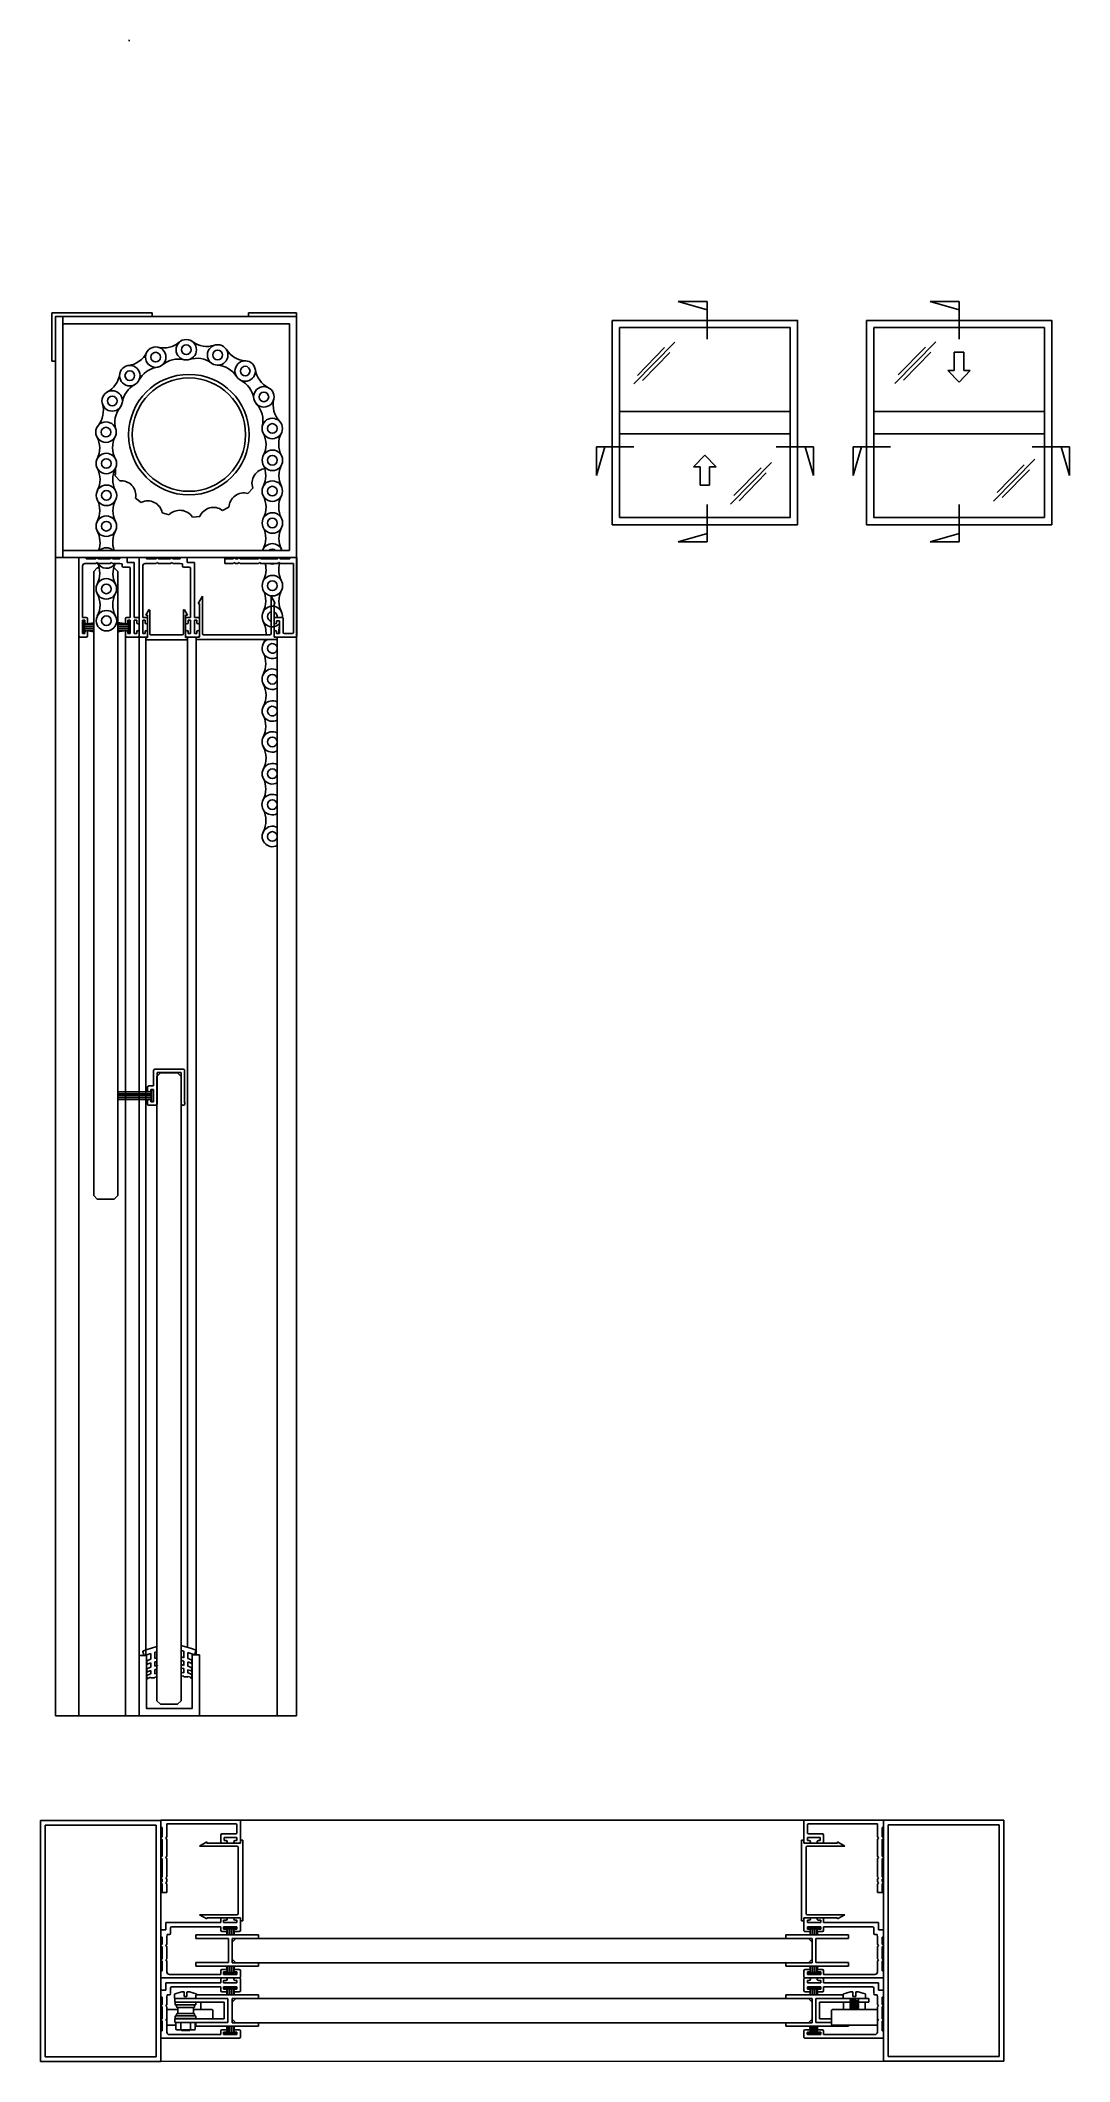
# Model space of a CAD drawing. Header units: millimetres. Extents: x -107 to 320, y -357 to 481.
import ezdxf

# ---------------------------------------------------------------- set-up
doc = ezdxf.new("R2010")
doc.units = ezdxf.units.MM
for name, color, linetype in [('chain', 10, 'Continuous'), ('cog', 50, 'Continuous'), ('glass', 170, 'Continuous'), ('guides', 94, 'Continuous'), ('layout', 18, 'Continuous'), ('seals', 111, 'Continuous')]:
    doc.layers.add(name, color=color, linetype=linetype)

msp = doc.modelspace()

# ---------------------------------------------------------------- linework, layer by layer
for p, q in [((-97.72, 366.98), (-97.72, 363.98)), ((-0.72, 368.48), (-20.72, 368.48)), ((-20.72, 368.48), (-20.72, 366.98)), ((-0.72, 366.98), (-0.72, 368.48)), ((-97.72, 269.98), (-97.72, 266.98)), ((-40.35, 269.98), (-3.72, 269.98)), ((-100.72, 266.98), (-100.72, -213.32)), ((-6.82, 266.98), (-0.72, 266.98)), ((-0.72, -213.32), (-0.72, 266.98)), ((-66.06, -188.32), (-63.06, -188.32)), ((-44.06, -188.03), (-41.06, -188.03)), ((-100.72, -213.32), (-0.72, -213.32))]:
    msp.add_line(p, q)
at = {"color": 7}
for p, q in [((-107.02, -356.78), (-107.02, -256.78)), ((-107.02, -256.78), (-57.02, -256.78)), ((-105.02, -258.78), (-59.02, -258.78)), ((-105.02, -354.78), (-105.02, -258.78)), ((-59.02, -258.78), (-59.02, -354.78)), ((-57.02, -256.78), (-57.02, -356.78)), ((-24.52, -256.63), (222.76, -256.63)), ((242.69, -256.63), (292.69, -256.63)), ((242.69, -356.63), (242.69, -256.77)), ((244.69, -354.63), (244.69, -258.63)), ((244.69, -258.63), (290.69, -258.63)), ((290.69, -258.63), (290.69, -354.63)), ((292.69, -256.63), (292.69, -356.63)), ((-58.97, -335.19), (-58.97, -335.19)), ((-51.28, -330.67), (-29.28, -330.66)), ((-51.28, -332.17), (-51.28, -330.67)), ((-30.78, -332.17), (-51.18, -332.17)), ((-51.06, -332.17), (-50.96, -332.17)), ((-30.78, -339.07), (-30.78, -332.17)), ((-29.28, -330.66), (-29.28, -340.57)), ((214.67, -340.56), (214.67, -330.65)), ((214.67, -330.65), (226.37, -330.65)), ((216.2, -339.07), (216.2, -332.17)), ((216.2, -332.17), (228.89, -332.17)), ((236.7, -330.67), (232.37, -330.67)), ((232.39, -332.17), (236.7, -332.17)), ((236.7, -332.17), (236.7, -330.67)), ((-51.28, -340.57), (-51.28, -339.07)), ((-51.28, -339.07), (-30.78, -339.07)), ((-29.28, -340.57), (-51.28, -340.57)), ((-27.53, -340.56), (-27.53, -340.56)), ((-27.53, -340.56), (-27.53, -340.56)), ((-27.53, -340.56), (-27.53, -340.56)), ((221.19, -340.56), (214.67, -340.56)), ((221.19, -339.07), (216.2, -339.07)), ((-57.02, -356.78), (-107.02, -356.78)), ((-59.02, -354.78), (-105.02, -354.78)), ((-57.02, -356.78), (242.69, -356.63)), ((292.69, -356.63), (242.69, -356.63)), ((290.69, -354.63), (244.69, -354.63))]:
    msp.add_line(p, q, dxfattribs=at)
for points in [[(-100.72, 366.98), (-60.72, 366.98), (-60.72, 368.48), (-102.22, 368.48), (-102.22, 348.48), (-100.72, 348.48)], [(-97.72, 366.98), (-100.72, 366.98), (-100.72, 266.98), (-97.72, 266.98), (-97.72, 363.98)], [(-97.72, 366.98), (-0.72, 366.98), (-0.72, 266.98)], [(-97.72, 363.98), (-3.72, 363.98), (-3.72, 269.98)], [(-40.35, 269.98), (-97.72, 269.98)], [(-6.82, 266.98), (-97.72, 266.98)], [(-41.06, -188.03), (-41.06, -213.32), (-66.06, -213.32), (-66.06, -188.32)], [(-44.06, -188.03), (-44.06, -210.32), (-63.06, -210.32), (-63.06, -188.32)]]:
    msp.add_lwpolyline(points)
msp.add_lwpolyline([(-97.72, 366.98), (-97.72, 366.98), (-97.72, 363.98), (-97.72, 363.98)], close=True)
for radius in [25, 23.5]:
    msp.add_circle((-45.41, 317.98), radius)
at = {"layer": 'chain', "color": 1}
for p, q in [((-50.56, -333.29), (-50.31, -333.29)), ((-43.06, -333.29), (-43.31, -333.29)), ((-42.56, -333.19), (-42.56, -332.27)), ((-43.06, -337.85), (-43.31, -337.85)), ((-42.56, -338.87), (-42.56, -337.95))]:
    msp.add_line(p, q, dxfattribs=at)
at = {"layer": 'chain', "color": 220}
for p, q in [((-42.53, -330.67), (-29.28, -330.66)), ((-29.28, -330.66), (-29.28, -340.57)), ((-29.28, -340.57), (-42.5, -340.57))]:
    msp.add_line(p, q, dxfattribs=at)
at = {"layer": 'chain'}
for centre, radius in [((-59.18, 350.12), 4.25), ((-59.18, 350.12), 2), ((-46.52, 353.19), 4.25), ((-46.52, 353.19), 2), ((-33.48, 351.03), 4.25), ((-33.48, 351.03), 2), ((-69.94, 342.45), 4.25), ((-69.94, 342.45), 2), ((-22.06, 344.34), 4.25), ((-22.06, 344.34), 2), ((-77.23, 331.96), 4.25), ((-14.32, 333.64), 4.25), ((-14.32, 333.64), 2), ((-77.23, 331.96), 2), ((-79.82, 319.01), 4.25), ((-79.82, 319.01), 2), ((-10.83, 320.54), 4.25), ((-10.83, 320.54), 2), ((-79.69, 306.01), 4.25), ((-10.78, 307.33), 4.25), ((-79.69, 306.01), 2), ((-10.78, 307.33), 2), ((-79.63, 292.8), 4.25), ((-79.63, 292.8), 2), ((-10.83, 294.54), 4.25), ((-10.83, 294.54), 2), ((-10.78, 281.33), 4.25), ((-79.69, 280.01), 4.25), ((-79.69, 280.01), 2), ((-10.78, 281.33), 2), ((-79.69, 254.01), 4.25), ((-79.69, 254.01), 2), ((-10.78, 255.33), 4.25), ((-10.78, 255.33), 2), ((-79.63, 240.8), 4.25), ((-79.63, 240.8), 2), ((-10.83, 216.54), 2), ((-10.83, 190.54), 2), ((-10.78, 177.33), 2), ((-10.85, 164.54), 2), ((-10.79, 151.33), 2)]:
    msp.add_circle(centre, radius, dxfattribs=at)
at = {"layer": 'chain', "color": 1}
for centre, radius, start, end in [((-55.84, 363.97), 10, 256.41141, 310.84992), ((-21.39, 358.57), 10, 211.96288, 267.30948), ((-49.86, 339.34), 10, 76.41141, 130.84992), ((-34.15, 336.79), 10, 31.96288, 87.30948), ((-84.04, 344.48), 10, 298.55187, 351.81177), ((-63.13, 329.93), 10, 118.55187, 171.81177), ((-24.69, 323.86), 10, 346.50564, 43.2932), ((-0.46, 330.31), 10, 166.50564, 223.2932), ((-92.44, 312.38), 10, 333.43825, 27.71328), ((-67.08, 312.63), 10, 153.43825, 207.71328), ((-23.54, 300.99), 10, 333.07967, 26.41337), ((1.93, 300.88), 10, 153.07967, 206.41337), ((-23.54, 274.99), 10, 333.07967, 26.41337), ((1.93, 274.88), 10, 153.07967, 206.41337), ((-23.54, 248.99), 10, 333.07967, 26.41337), ((1.93, 248.88), 10, 153.07967, 206.41337), ((-23.54, 222.99), 10, 333.07967, 26.41337), ((-23.54, 196.99), 10, 333.07967, 26.41337), ((-23.54, 170.99), 10, 333.07967, 26.41337), ((-50.96, -332.27), 0.1, 90, 180), ((-42.66, -332.27), 0.1, 0, 90), ((-42.66, -333.19), 0.1, 270, 0), ((-50.31, -337.6), 0.25, 180, 270), ((-42.66, -337.95), 0.1, 0, 90), ((-42.66, -338.87), 0.1, 270, 0)]:
    msp.add_arc(centre, radius, start, end, dxfattribs=at)
at = {"layer": 'chain'}
for centre, radius, start, end in [((-37.93, 364.56), 10, 232.96985, 288.19459), ((-71.89, 356.56), 10, 277.891, 333.11574), ((-57.23, 336), 10, 97.891, 153.11574), ((-42.07, 339.65), 10, 52.96985, 108.19459), ((-7.96, 346.39), 10, 188.2792, 243.50393), ((-28.42, 331.58), 10, 8.2792, 63.50393), ((-90.91, 327.96), 10, 321.07654, 16.30127), ((-66.14, 323.01), 10, 141.07654, 196.30127), ((-23.43, 313.88), 10, 332.63309, 27.85782), ((1.82, 313.99), 10, 152.63309, 207.85782), ((-92.29, 299.35), 10, 332.63309, 27.85782), ((-67.04, 299.46), 10, 152.63309, 207.85782), ((-92.4, 286.46), 10, 333.07967, 26.41337), ((-66.93, 286.35), 10, 153.07967, 206.41337), ((-23.43, 287.88), 10, 332.63309, 27.85782), ((1.82, 287.99), 10, 152.63309, 207.85782), ((-92.29, 273.35), 10, 340.31675, 27.85782), ((-67.04, 273.46), 10, 152.63309, 200.34295), ((-79.63, 266.8), 4.25, 48.48532, 131.51468), ((-10.83, 268.54), 4.25, 19.81818, 160.18182), ((-10.83, 268.54), 2, 46.09185, 133.90815), ((-79.63, 266.8), 4.25, 177.54105, 182.21425), ((-92.4, 260.46), 10, 333.07967, 26.41337), ((-79.63, 266.8), 4.25, 206.41337, 326.83606), ((-79.63, 266.8), 2, 2.53376, 5.23093), ((-66.93, 260.35), 10, 155.62671, 206.41337), ((-23.43, 261.88), 10, 27.3418, 27.85782), ((-23.43, 261.88), 10, 332.63309, 15.06788), ((-10.83, 268.54), 4.25, 252.76184, 287.23816), ((1.82, 261.99), 10, 164.23205, 207.85782), ((1.82, 261.99), 10, 152.63309, 153.31119), ((-92.29, 247.35), 10, 332.63309, 27.85782), ((-67.04, 247.46), 10, 152.63309, 207.85782), ((-10.83, 242.54), 4.25, 354.32635, 315.04242), ((-10.83, 242.54), 2, 104.53687, 255.46313), ((-10.83, 242.54), 2, 349.38841, 68.03766), ((-23.43, 235.88), 10, 354.69803, 27.85782), ((-10.83, 242.54), 2, 291.96234, 292.25404), ((1.82, 235.99), 10, 164.7468, 183.15614), ((-10.78, 229.33), 4.25, 121.42845, 297.1809), ((-23.43, 235.88), 10, 332.63309, 342.99801), ((-10.78, 229.33), 2, 13.90324, 346.09676), ((-10.83, 216.54), 4.25, 61.95816, 298.04184), ((-23.43, 209.88), 10, 332.63309, 27.85782), ((-10.78, 203.33), 4.25, 62.8191, 297.1809), ((-10.78, 203.33), 2, 13.90324, 346.09676), ((-10.83, 190.54), 4.25, 61.95816, 298.04184), ((-23.43, 183.88), 10, 332.63309, 27.85782), ((-10.78, 177.33), 4.25, 62.8191, 297.1809), ((-10.85, 164.54), 4.25, 61.79003, 298.20997), ((-23.44, 157.88), 10, 332.63309, 27.85782), ((-10.79, 151.33), 4.25, 62.6523, 297.3477)]:
    msp.add_arc(centre, radius, start, end, dxfattribs=at)
at = {"layer": 'cog', "color": 56}
for p, q in [((-74.14, 298.79), (-76.11, 301.02)), ((-20.99, 293.56), (-18.92, 295.75)), ((-65.17, 289.9), (-67.55, 291.69)), ((-53.65, 284.74), (-56.54, 285.58)), ((-31.52, 286.58), (-28.8, 287.84)), ((-40.9, 283.99), (-43.93, 283.76))]:
    msp.add_line(p, q, dxfattribs=at)
at = {"layer": 'cog', "color": 92}
for p, q in [((-54.12, -335.17), (-50.06, -335.17)), ((-40.52, -332.17), (-49.52, -332.17)), ((-40.52, -335.17), (-43.56, -335.17)), ((-40.52, -335.17), (-40.52, -332.17)), ((-40.52, -335.17), (-35.92, -335.17)), ((226.19, -335.17), (221.59, -335.17)), ((226.19, -332.17), (226.19, -335.17)), ((226.19, -335.17), (235.19, -335.17)), ((235.19, -332.17), (232.39, -332.17)), ((235.19, -335.17), (235.19, -332.17)), ((235.19, -335.17), (239.79, -335.17)), ((240.19, -341.27), (240.19, -335.17)), ((-54.52, -341.27), (-54.52, -335.57)), ((-54.12, -341.67), (-50.81, -341.67)), ((-42.81, -341.67), (-42.5, -341.67)), ((-35.52, -339.07), (-35.52, -335.57)), ((221.19, -341.27), (221.19, -335.57)), ((221.59, -341.67), (239.79, -341.67))]:
    msp.add_line(p, q, dxfattribs=at)
at = {"layer": 'cog', "color": 18}
for p, q in [((-51.42, -329.08), (-51.42, -330.27)), ((-48.52, -330.67), (-45.12, -330.67)), ((-47.41, -329.84), (-47.41, -327.79)), ((-47.41, -329.84), (-46.21, -329.84)), ((-46.21, -327.79), (-46.21, -329.84)), ((-42.17, -329.09), (-42.17, -329.16)), ((-50.81, -340.82), (-50.81, -343.32)), ((-49.06, -340.57), (-50.56, -340.57)), ((-50.56, -343.57), (-45.06, -343.57)), ((-50.56, -343.57), (-49.06, -343.57)), ((-48.81, -343.32), (-48.81, -340.82)), ((-46.81, -343.57), (-48.56, -343.57)), ((-48.56, -343.57), (-48.56, -343.57)), ((-48.56, -343.57), (-48.56, -343.89)), ((-45.06, -340.57), (-46.81, -340.57)), ((-44.81, -343.57), (-45.06, -343.57)), ((-45.06, -343.89), (-45.06, -343.57)), ((-44.81, -343.32), (-44.81, -340.82)), ((-43.06, -343.57), (-44.81, -343.57)), ((-42.81, -340.57), (-42.81, -340.57)), ((-42.81, -342.07), (-42.81, -340.82)), ((-42.81, -343.32), (-42.81, -342.07)), ((-48.56, -343.89), (-45.06, -343.89))]:
    msp.add_line(p, q, dxfattribs=at)
at = {"layer": 'cog', "color": 1}
for p, q in [((-51.06, -332.27), (-51.06, -333.19)), ((-50.96, -333.29), (-50.56, -333.29)), ((-50.56, -333.54), (-50.56, -334.04)), ((-50.31, -333.29), (-43.31, -333.29)), ((-50.31, -334.29), (-50.06, -334.29)), ((-50.06, -336.85), (-50.06, -334.29)), ((-50.06, -334.29), (-43.56, -334.29)), ((-42.66, -332.17), (-49.46, -332.17)), ((-43.31, -334.29), (-43.56, -334.29)), ((-43.56, -336.85), (-43.56, -334.29)), ((-42.66, -333.29), (-43.06, -333.29)), ((-43.06, -333.54), (-43.06, -334.04)), ((-51.06, -338.87), (-51.06, -337.95)), ((-50.96, -337.85), (-43.31, -337.85)), ((-50.96, -337.85), (-50.56, -337.85)), ((-50.96, -338.97), (-42.66, -338.97)), ((-50.56, -337.6), (-50.56, -337.1)), ((-50.31, -336.85), (-50.06, -336.85)), ((-50.06, -336.85), (-43.56, -336.85)), ((-43.31, -336.85), (-43.56, -336.85)), ((-43.06, -337.6), (-43.06, -337.1)), ((-42.66, -337.85), (-43.06, -337.85))]:
    msp.add_line(p, q, dxfattribs=at)
at = {"layer": 'cog', "color": 77}
for p, q in [((226.07, -329.08), (226.07, -330.27)), ((226.47, -330.67), (228.96, -330.67)), ((228.76, -331.15), (228.96, -331.03)), ((228.76, -331.15), (228.96, -331.25)), ((228.76, -331.63), (228.96, -331.51)), ((228.76, -331.63), (228.96, -331.73)), ((228.76, -332.11), (228.96, -331.99)), ((228.76, -332.11), (228.96, -332.21)), ((228.76, -332.59), (228.96, -332.47)), ((228.76, -332.59), (228.96, -332.69)), ((228.76, -333.07), (228.96, -332.95)), ((228.76, -333.07), (228.96, -333.17)), ((228.76, -333.55), (228.96, -333.43)), ((228.76, -333.55), (228.96, -333.65)), ((228.76, -334.03), (228.96, -333.91)), ((228.76, -334.03), (228.96, -334.13)), ((228.76, -334.51), (228.96, -334.39)), ((228.76, -334.51), (228.96, -334.61)), ((228.96, -331.03), (228.96, -330.67)), ((228.96, -330.67), (232.37, -330.67)), ((228.96, -331.03), (232.36, -331.49)), ((228.96, -331.25), (232.36, -331.71)), ((228.96, -331.51), (228.96, -331.25)), ((228.96, -331.51), (232.36, -331.97)), ((228.96, -331.73), (232.36, -332.19)), ((228.96, -331.99), (228.96, -331.73)), ((228.96, -331.99), (230.29, -332.17)), ((228.96, -332.21), (232.36, -332.67)), ((228.96, -332.47), (228.96, -332.21)), ((228.96, -332.47), (232.36, -332.93)), ((228.96, -332.69), (232.36, -333.15)), ((228.96, -332.95), (228.96, -332.69)), ((228.96, -332.95), (232.36, -333.41)), ((228.96, -333.17), (232.36, -333.63)), ((228.96, -333.43), (228.96, -333.17)), ((228.96, -333.43), (232.36, -333.89)), ((228.96, -333.65), (232.36, -334.11)), ((228.96, -333.91), (228.96, -333.65)), ((228.96, -333.91), (232.36, -334.37)), ((228.96, -334.13), (232.36, -334.59)), ((228.96, -334.39), (228.96, -334.13)), ((228.96, -334.39), (232.36, -334.85)), ((228.96, -334.61), (232.36, -335.07)), ((228.96, -334.61), (228.96, -335.01)), ((228.96, -335.01), (232.36, -335.07)), ((230.07, -329.84), (230.07, -327.79)), ((230.07, -329.84), (231.27, -329.84)), ((230.29, -332.17), (232.36, -332.45)), ((231.27, -327.79), (231.27, -329.84)), ((231.27, -327.79), (231.27, -327.79)), ((232.36, -331.49), (232.37, -330.67)), ((232.36, -331.49), (232.57, -331.61)), ((232.36, -331.71), (232.57, -331.61)), ((232.36, -331.97), (232.36, -331.71)), ((232.36, -331.97), (232.57, -332.09)), ((232.36, -332.19), (232.57, -332.09)), ((232.36, -332.45), (232.36, -332.19)), ((232.36, -332.45), (232.57, -332.57)), ((232.36, -332.67), (232.57, -332.57)), ((232.36, -332.93), (232.36, -332.67)), ((232.36, -332.93), (232.57, -333.05)), ((232.36, -333.15), (232.57, -333.05)), ((232.36, -333.41), (232.36, -333.15)), ((232.36, -333.41), (232.57, -333.53)), ((232.36, -333.63), (232.57, -333.53)), ((232.36, -333.89), (232.36, -333.63)), ((232.36, -333.89), (232.57, -334.01)), ((232.36, -334.11), (232.57, -334.01)), ((232.36, -334.37), (232.36, -334.11)), ((232.36, -334.37), (232.57, -334.49)), ((232.36, -334.59), (232.57, -334.49)), ((232.36, -334.85), (232.36, -334.59)), ((232.36, -334.85), (232.57, -334.97)), ((232.36, -335.07), (232.57, -334.97)), ((234.88, -330.67), (234.96, -330.67)), ((235.32, -330.27), (235.32, -329.09))]:
    msp.add_line(p, q, dxfattribs=at)
at = {"layer": 'cog', "color": 200}
msp.add_line((-35.52, -340.57), (-35.52, -340.57), dxfattribs=at)
at = {"layer": 'cog', "color": 56}
for centre, radius, start, end in [((-81.86, 302.86), 6.04, 342.17297, 11.0048), ((-13.09, 297.76), 6.16, 94.87537, 199.09832), ((-73.49, 292.79), 6.04, 349.49301, 95.69878), ((-22.67, 287.66), 6.13, 73.77578, 178.34981), ((-62.5, 284.44), 6.08, 10.82538, 116.35418), ((-49.19, 280.31), 6.29, 33.15942, 135.20031), ((-35.21, 281.62), 6.18, 53.41051, 157.09834)]:
    msp.add_arc(centre, radius, start, end, dxfattribs=at)
at = {"layer": 'cog', "color": 200}
for centre, radius, start, end in [((-54.12, -335.57), 0.4, 90, 180.03313), ((230.68, -338.26), 10.64, 133.22113, 133.31798)]:
    msp.add_arc(centre, radius, start, end, dxfattribs=at)
at = {"layer": 'cog', "color": 18}
for centre, radius, start, end in [((-51.02, -329.08), 0.4, 114.30386, 180), ((-51.02, -330.27), 0.4, 180, 269.97481), ((-46.8, -338.41), 10.64, 93.28642, 114.30386), ((-46.8, -338.41), 10.64, 65.55843, 86.8107), ((-42.57, -330.27), 0.4, 275.5242, 278.84593), ((-42.57, -329.09), 0.4, 0, 65.55843), ((-50.56, -340.82), 0.25, 90, 180), ((-50.56, -343.32), 0.25, 180, 270), ((-49.06, -340.82), 0.25, 0, 90), ((-49.06, -343.32), 0.25, 270, 0), ((-48.56, -340.82), 0.25, 90, 180), ((-48.56, -343.32), 0.25, 180, 270), ((-45.06, -340.82), 0.25, 0, 90), ((-45.06, -343.32), 0.25, 270, 0), ((-44.56, -340.82), 0.25, 90, 180), ((-44.56, -343.32), 0.25, 180, 270), ((-43.06, -340.82), 0.25, 0, 90), ((-43.06, -343.32), 0.25, 270, 0)]:
    msp.add_arc(centre, radius, start, end, dxfattribs=at)
at = {"layer": 'cog', "color": 1}
for centre, radius, start, end in [((-50.96, -333.19), 0.1, 180, 270), ((-50.31, -333.54), 0.25, 90, 180), ((-50.31, -334.04), 0.25, 180, 270), ((-43.31, -333.54), 0.25, 0, 90), ((-43.31, -334.04), 0.25, 270, 0), ((-50.96, -337.95), 0.1, 90, 180), ((-50.96, -338.87), 0.1, 180, 270), ((-50.31, -337.1), 0.25, 90, 180), ((-43.31, -337.1), 0.25, 0, 90), ((-43.31, -337.6), 0.25, 270, 0)]:
    msp.add_arc(centre, radius, start, end, dxfattribs=at)
at = {"layer": 'cog', "color": 92}
for centre, start, end in [((-35.92, -335.57), 0, 90), ((221.59, -335.57), 90, 180.03313), ((239.79, -335.57), 0, 90), ((-54.12, -341.27), 180.03313, 270), ((221.59, -341.27), 180.03313, 270), ((239.79, -341.27), 270, 0)]:
    msp.add_arc(centre, 0.4, start, end, dxfattribs=at)
at = {"layer": 'cog', "color": 77}
for centre, radius, start, end in [((226.47, -329.08), 0.4, 114.30386, 180), ((226.47, -330.27), 0.4, 180, 269.97481), ((230.68, -338.41), 10.64, 93.28642, 114.30386), ((230.68, -338.41), 10.64, 65.55843, 86.8107), ((234.92, -330.27), 0.4, 275.5242, 0), ((234.92, -329.09), 0.4, 0, 65.55843)]:
    msp.add_arc(centre, radius, start, end, dxfattribs=at)
at = {"layer": 'glass', "color": 160}
for p, q in [((-83.41, 262.78), (-84.91, 261.28)), ((-84.91, 261.28), (-84.91, 33.95)), ((-83.41, 262.78), (-82.67, 262.78)), ((-76.63, 262.78), (-76.41, 262.78)), ((-74.91, 261.28), (-76.41, 262.78)), ((-74.91, 261.28), (-74.91, 33.95)), ((-58.67, 51.79), (-58.68, -175.54)), ((-57.18, 53.29), (-58.67, 51.79)), ((-57.18, 53.29), (-50.17, 53.29)), ((-48.67, 51.79), (-50.17, 53.29)), ((-48.67, 51.79), (-48.68, -175.54)), ((-84.91, 33.95), (-84.91, 2.38)), ((-74.91, 2.38), (-74.91, 33.95)), ((-83.41, 0.88), (-84.91, 2.38)), ((-83.41, 0.88), (-76.41, 0.88)), ((-76.41, 0.88), (-74.91, 2.38)), ((-58.68, -175.54), (-58.68, -207.11)), ((-48.68, -207.11), (-48.68, -175.54)), ((-57.18, -208.61), (-58.68, -207.11)), ((-57.18, -208.61), (-50.18, -208.61)), ((-50.18, -208.61), (-48.68, -207.11))]:
    msp.add_line(p, q, dxfattribs=at)
at = {"layer": 'glass', "color": 220}
for p, q in [((-16.5, -304.27), (-42.5, -304.27)), ((-42.5, -304.27), (-42.5, -305.77)), ((-42.5, -305.77), (-29, -305.77)), ((-29, -305.77), (-29, -315.67)), ((-27.5, -305.77), (-16.5, -305.77)), ((-27.5, -315.77), (-27.49, -305.77)), ((-16.5, -305.77), (-16.5, -304.27)), ((202.17, -305.76), (202.17, -304.26)), ((202.17, -304.26), (225.43, -304.26)), ((202.17, -305.76), (213.16, -305.76)), ((213.17, -315.77), (213.16, -305.76)), ((214.67, -315.67), (214.67, -305.76)), ((214.67, -305.76), (228.17, -305.76)), ((225.43, -304.26), (228.17, -304.26)), ((228.17, -304.26), (228.17, -305.76)), ((-42.5, -317.17), (-42.5, -315.67)), ((-42.5, -315.67), (-29, -315.67)), ((-16.5, -317.17), (-42.5, -317.17)), ((-27.5, -315.77), (-16.5, -315.77)), ((-16.5, -315.77), (-16.5, -317.17)), ((202.17, -315.77), (202.17, -317.17)), ((202.17, -315.77), (213.17, -315.77)), ((202.17, -317.17), (228.17, -317.17)), ((214.67, -315.67), (228.17, -315.67)), ((228.17, -315.67), (228.17, -317.17)), ((-16.5, -329.16), (-42.5, -329.16)), ((-42.5, -329.16), (-42.5, -330.66)), ((-27.5, -330.66), (-16.5, -330.66)), ((-27.5, -340.67), (-27.49, -330.66)), ((-16.5, -330.66), (-16.5, -329.16)), ((202.17, -330.65), (202.17, -329.15)), ((202.17, -329.15), (225.43, -329.15)), ((213.17, -330.65), (202.17, -330.65)), ((213.17, -340.66), (213.16, -330.66)), ((226.36, -330.65), (214.67, -330.65)), ((214.67, -340.56), (214.67, -330.65)), ((225.43, -329.15), (226.07, -329.15)), ((-42.5, -342.07), (-42.5, -340.57)), ((-16.5, -342.07), (-42.5, -342.07)), ((-27.5, -340.67), (-16.5, -340.67)), ((-16.5, -340.67), (-16.5, -342.07)), ((213.17, -340.66), (202.17, -340.66)), ((202.17, -340.66), (202.17, -342.06)), ((202.17, -342.06), (228.17, -342.06)), ((221.19, -340.56), (214.67, -340.56)), ((228.17, -342.06), (228.17, -341.67))]:
    msp.add_line(p, q, dxfattribs=at)
at = {"layer": 'glass', "color": 5}
for p, q in [((-25.97, -305.77), (-27.49, -307.27)), ((-27.49, -307.27), (-27.49, -314.27)), ((-25.97, -305.77), (211.65, -305.77)), ((211.65, -305.77), (213.17, -307.27)), ((213.17, -314.27), (213.17, -307.27)), ((-27.49, -314.27), (-25.97, -315.77)), ((211.65, -315.77), (-25.97, -315.77)), ((211.65, -315.77), (213.17, -314.27)), ((-25.97, -330.66), (-27.5, -332.16)), ((-27.5, -332.16), (-27.5, -339.16)), ((-25.97, -330.66), (211.65, -330.66)), ((211.65, -330.66), (213.16, -332.16)), ((213.16, -339.16), (213.16, -332.16)), ((-27.5, -339.16), (-25.97, -340.66)), ((211.65, -340.66), (-25.97, -340.66)), ((211.65, -340.66), (213.16, -339.16))]:
    msp.add_line(p, q, dxfattribs=at)
at = {"layer": 'glass', "color": 40}
for p, q in [((-44.29, -340.57), (-30.79, -340.57)), ((228.17, -340.42), (228.17, -340.41))]:
    msp.add_line(p, q, dxfattribs=at)
at = {"layer": 'guides', "color": 94}
for p, q in [((-91.03, 234.49), (-91.03, 266.99)), ((-91.03, 266.99), (-88.03, 266.99)), ((-89.53, 263.49), (-89.53, 242.18)), ((-88.03, 264.49), (-88.53, 264.49)), ((-88.03, 266.99), (-88.03, 266.49)), ((-88.03, 266.49), (-84.03, 266.49)), ((-88.03, 264.49), (-84.03, 264.49)), ((-84.03, 266.49), (-83.53, 266.98)), ((-84.03, 264.49), (-83.53, 264.97)), ((-83.53, 266.98), (-83.05, 266.48)), ((-83.53, 264.97), (-83.05, 264.48)), ((-83.05, 266.48), (-78.05, 266.48)), ((-83.05, 264.48), (-78.05, 264.48)), ((-78.05, 266.48), (-77.55, 266.97)), ((-78.05, 264.48), (-77.54, 264.96)), ((-77.55, 266.97), (-77.06, 266.47)), ((-77.54, 264.96), (-77.06, 264.47)), ((-77.06, 266.47), (-74.06, 266.47)), ((-77.06, 264.47), (-74.06, 264.47)), ((-74.06, 266.47), (-74.06, 266.97)), ((-74.06, 266.97), (-71.06, 266.97)), ((-73.06, 264.44), (-74.06, 264.47)), ((-73.06, 263.47), (-73.06, 264.44)), ((-71.06, 262.97), (-72.56, 262.97)), ((-71.06, 266.97), (-71.06, 264.97)), ((-71.06, 264.97), (-68.06, 264.97)), ((-70.26, 262.97), (-71.06, 262.97)), ((-69.76, 262.47), (-69.76, 243.97)), ((-68.06, 264.97), (-68.06, 243.97)), ((-66.06, 234.49), (-66.06, 266.99)), ((-66.06, 266.99), (-63.06, 266.99)), ((-64.56, 263.49), (-64.56, 242.18)), ((-63.06, 264.49), (-63.56, 264.49)), ((-63.06, 266.99), (-63.06, 266.49)), ((-63.06, 266.49), (-59.06, 266.49)), ((-63.06, 264.49), (-59.06, 264.49)), ((-59.06, 266.49), (-58.56, 266.98)), ((-59.06, 264.49), (-58.55, 264.97)), ((-58.56, 266.98), (-58.08, 266.48)), ((-58.55, 264.97), (-58.08, 264.48)), ((-58.08, 266.48), (-53.08, 266.48)), ((-58.08, 264.48), (-53.08, 264.48)), ((-53.08, 266.48), (-52.58, 266.97)), ((-53.08, 264.48), (-52.57, 264.96)), ((-52.58, 266.97), (-52.09, 266.47)), ((-52.57, 264.96), (-52.09, 264.47)), ((-52.09, 266.47), (-49.09, 266.47)), ((-52.09, 264.47), (-49.09, 264.47)), ((-49.09, 266.47), (-49.09, 266.97)), ((-49.09, 266.97), (-46.09, 266.97)), ((-48.09, 264.44), (-49.09, 264.47)), ((-48.09, 263.47), (-48.09, 264.44)), ((-46.09, 262.97), (-47.59, 262.97)), ((-46.09, 266.97), (-46.09, 264.97)), ((-46.09, 264.97), (-43.09, 264.97)), ((-45.29, 262.97), (-46.09, 262.97)), ((-44.79, 262.47), (-44.79, 243.97)), ((-43.09, 264.97), (-43.09, 243.97)), ((-30.05, 266.5), (-30.58, 266.98)), ((-30.58, 266.98), (-30.58, 264.48)), ((-30.58, 264.48), (-27.08, 264.48)), ((-27.05, 266.5), (-30.05, 266.5)), ((-27.08, 264.48), (-26.58, 264.98)), ((-26.58, 266.98), (-27.05, 266.5)), ((-26.09, 266.5), (-26.58, 266.98)), ((-26.58, 264.98), (-26.09, 264.48)), ((-25.09, 266.5), (-26.09, 266.5)), ((-26.09, 264.48), (-25.09, 264.48)), ((-24.58, 266.98), (-25.09, 266.5)), ((-25.09, 264.48), (-24.58, 264.98)), ((-24.09, 266.47), (-24.58, 266.98)), ((-24.58, 264.98), (-24.09, 264.48)), ((-16.59, 266.47), (-24.09, 266.47)), ((-24.09, 264.48), (-16.59, 264.48)), ((-16.08, 266.98), (-16.59, 266.47)), ((-16.59, 264.48), (-16.08, 264.98)), ((-15.6, 266.47), (-16.08, 266.98)), ((-16.08, 264.98), (-15.6, 264.48)), ((-8.6, 266.47), (-15.6, 266.47)), ((-15.6, 264.48), (-8.6, 264.48)), ((-8.08, 266.98), (-8.6, 266.47)), ((-8.6, 264.48), (-8.08, 264.98)), ((-7.58, 266.48), (-8.08, 266.98)), ((-8.08, 264.98), (-7.58, 264.48)), ((-3.58, 266.48), (-7.58, 266.48)), ((-7.58, 264.48), (-2.08, 264.48)), ((-0.58, 266.98), (-3.58, 266.98)), ((-3.58, 266.98), (-3.58, 266.48)), ((-2.08, 235.94), (-2.08, 264.48)), ((-0.58, 266.98), (-0.72, 266.98)), ((-0.58, 266.98), (-0.58, 234.48)), ((-0.58, 264.48), (-0.58, 264.98)), ((-69.76, 243.97), (-69.76, 242.18)), ((-68.06, 243.97), (-68.06, 242.17)), ((-63.29, 243.14), (-62.11, 245.28)), ((-63.29, 243.14), (-62.56, 243.14)), ((-62.56, 233.9), (-62.56, 243.14)), ((-61.66, 244.08), (-61.66, 245.16)), ((-61.66, 235.4), (-61.66, 244.08)), ((-47.7, 243.15), (-47.7, 245.16)), ((-47.7, 243.15), (-47.7, 235.4)), ((-46.04, 243.15), (-47.25, 245.28)), ((-46.04, 243.15), (-46.79, 243.15)), ((-46.79, 243.15), (-46.79, 233.9)), ((-44.79, 243.97), (-44.79, 242.18)), ((-43.09, 243.97), (-43.09, 242.17)), ((-41.59, 247.96), (-39.84, 250.96)), ((-41.09, 247.96), (-41.59, 247.96)), ((-41.09, 233.96), (-41.09, 247.96)), ((-39.84, 250.96), (-39.84, 235.46)), ((-11.34, 250.96), (-11.34, 235.46)), ((-9.59, 247.96), (-11.34, 250.96)), ((-10.09, 233.96), (-10.09, 247.96)), ((-10.09, 247.96), (-9.59, 247.96)), ((-89.51, 242.18), (-89.53, 242.18)), ((-89.53, 242.18), (-88.03, 242.18)), ((-89.51, 240.98), (-89.53, 240.98)), ((-89.53, 240.98), (-89.53, 235.44)), ((-89.53, 240.98), (-88.53, 240.98)), ((-89.53, 235.44), (-89.53, 235.44)), ((-89.53, 235.44), (-88.53, 235.44)), ((-88.53, 240.98), (-88.53, 239.98)), ((-88.53, 236.19), (-88.53, 235.44)), ((-87.53, 241.68), (-87.53, 239.98)), ((-87.53, 239.48), (-87.53, 239.48)), ((-87.53, 236.19), (-87.53, 234.49)), ((-71.76, 236.19), (-71.76, 234.49)), ((-71.75, 241.68), (-71.75, 239.98)), ((-71.25, 236.69), (-71.26, 236.69)), ((-71.25, 242.18), (-69.76, 242.18)), ((-70.75, 239.98), (-70.75, 240.98)), ((-69.75, 240.98), (-70.75, 240.98)), ((-70.75, 236.69), (-70.75, 236.69)), ((-70.75, 236.19), (-70.75, 235.46)), ((-69.75, 235.46), (-70.75, 235.46)), ((-69.75, 240.98), (-69.75, 236.69)), ((-69.75, 236.69), (-69.75, 236.63)), ((-69.75, 235.46), (-69.75, 236.63)), ((-66.56, 242.17), (-68.06, 242.17)), ((-68.06, 240.98), (-68.06, 235.47)), ((-68.06, 240.98), (-67.06, 240.98)), ((-68.06, 235.47), (-67.06, 235.47)), ((-67.06, 239.98), (-67.06, 240.98)), ((-67.06, 236.2), (-67.06, 235.47)), ((-66.06, 241.67), (-66.06, 239.98)), ((-66.06, 234.49), (-66.06, 236.2)), ((-64.53, 242.18), (-64.56, 242.18)), ((-64.56, 242.18), (-63.06, 242.18)), ((-64.53, 240.98), (-64.56, 240.98)), ((-64.56, 240.98), (-64.55, 235.44)), ((-64.56, 240.98), (-63.56, 240.98)), ((-64.55, 235.44), (-64.56, 235.44)), ((-64.55, 235.44), (-63.55, 235.44)), ((-63.56, 240.98), (-63.56, 239.98)), ((-63.55, 236.19), (-63.55, 235.44)), ((-62.56, 241.68), (-62.56, 239.98)), ((-62.56, 239.48), (-62.56, 239.48)), ((-62.55, 236.19), (-62.55, 234.49)), ((-61.16, 234.9), (-48.2, 234.9)), ((-46.78, 241.68), (-46.78, 239.98)), ((-46.78, 236.19), (-46.78, 234.49)), ((-46.28, 242.18), (-44.79, 242.18)), ((-46.28, 236.69), (-46.28, 236.69)), ((-45.78, 239.98), (-45.78, 240.98)), ((-44.78, 240.98), (-45.78, 240.98)), ((-45.78, 236.69), (-45.78, 236.69)), ((-45.78, 236.19), (-45.78, 235.46)), ((-44.78, 235.46), (-45.78, 235.46)), ((-44.78, 240.98), (-44.78, 236.69)), ((-44.78, 236.69), (-44.78, 236.63)), ((-44.78, 235.46), (-44.78, 236.63)), ((-41.59, 242.17), (-43.09, 242.17)), ((-43.09, 240.98), (-43.08, 235.47)), ((-43.09, 240.98), (-42.09, 240.98)), ((-43.08, 235.47), (-42.08, 235.47)), ((-42.09, 239.98), (-42.09, 240.98)), ((-42.08, 236.2), (-42.08, 235.47)), ((-41.09, 241.67), (-41.09, 239.98)), ((-41.08, 234.49), (-41.08, 236.2)), ((-39.34, 234.96), (-11.84, 234.96)), ((-10.08, 239.97), (-10.08, 241.67)), ((-10.08, 234.48), (-10.08, 236.19)), ((-9.58, 242.17), (-6.83, 242.17)), ((-9.08, 239.97), (-9.08, 240.72)), ((-9.08, 240.72), (-7.83, 240.72)), ((-9.08, 236.19), (-9.08, 235.44)), ((-9.08, 235.44), (-7.83, 235.44)), ((-7.83, 240.72), (-7.83, 235.44)), ((-7.83, 235.44), (-7.83, 235.44)), ((-6.33, 241.67), (-6.33, 235.94)), ((-5.83, 235.44), (-2.58, 235.44)), ((-91.03, 234.49), (-91.03, -213.32)), ((-90.53, 233.99), (-89.53, 233.99)), ((-89.53, 233.99), (-88.03, 233.99)), ((-71.76, 234.49), (-71.76, -213.32)), ((-71.26, 233.99), (-66.56, 233.99)), ((-66.06, 234.49), (-66.06, -188.32)), ((-65.56, 233.99), (-64.56, 233.99)), ((-64.56, 233.99), (-63.05, 233.99)), ((-63.31, 233.9), (-62.56, 233.9)), ((-63.31, 233.9), (-63.31, 232.9)), ((-63.31, 232.9), (-46.04, 232.9)), ((-63.31, 232.9), (-63.31, -188.32)), ((-46.04, 233.9), (-46.79, 233.9)), ((-46.28, 233.99), (-41.58, 233.99)), ((-46.04, 233.9), (-46.04, 232.9)), ((-46.04, 232.9), (-46.04, -185.01)), ((-42.34, 232.96), (-42.34, 233.96)), ((-42.34, 233.96), (-41.09, 233.96)), ((-42.34, 232.96), (-8.84, 232.96)), ((-42.34, 232.96), (-42.34, -188.03)), ((-8.84, 233.96), (-10.09, 233.96)), ((-1.08, 233.98), (-9.58, 233.98)), ((-8.84, 232.96), (-8.84, 233.96)), ((-8.84, 232.96), (-8.84, -213.32)), ((-57.02, -256.63), (-24.52, -256.63)), ((-57.02, -256.63), (-57.02, -256.78)), ((-57.02, -256.63), (-57.02, -259.63)), ((-57.02, -259.63), (-56.52, -259.63)), ((-56.52, -259.63), (-56.52, -263.63)), ((-54.52, -256.63), (-55.02, -256.63)), ((-25.98, -258.13), (-54.52, -258.13)), ((-54.52, -263.63), (-54.52, -258.13)), ((-25.48, -261.88), (-25.48, -258.63)), ((-24.02, -257.13), (-24.02, -265.63)), ((209.69, -257.13), (209.69, -265.63)), ((242.69, -256.63), (210.19, -256.63)), ((211.15, -261.88), (211.15, -258.63)), ((211.65, -258.13), (240.19, -258.13)), ((240.19, -256.63), (240.69, -256.63)), ((240.19, -263.63), (240.19, -258.13)), ((242.69, -259.63), (242.19, -259.63)), ((242.19, -259.63), (242.19, -263.63)), ((242.69, -256.63), (242.69, -256.77)), ((242.69, -256.63), (242.69, -259.63)), ((-56.52, -263.63), (-57.02, -264.13)), ((-57.02, -264.13), (-56.52, -264.65)), ((-56.52, -264.65), (-56.52, -271.65)), ((-55.02, -264.13), (-54.52, -263.63)), ((-54.52, -264.65), (-55.02, -264.13)), ((-54.52, -271.65), (-54.52, -264.65)), ((-38, -265.64), (-41, -267.39)), ((-41, -267.39), (-25.5, -267.39)), ((-38, -266.14), (-38, -265.64)), ((-24, -266.14), (-38, -266.14)), ((-32.21, -265.63), (-32.21, -262.88)), ((-31.71, -262.38), (-25.98, -262.38)), ((-30.01, -266.13), (-31.71, -266.13)), ((-30.76, -265.13), (-30.76, -263.88)), ((-30.76, -263.88), (-25.48, -263.88)), ((-30.01, -265.13), (-30.76, -265.13)), ((-26.23, -265.13), (-25.48, -265.13)), ((-24.52, -266.13), (-26.23, -266.13)), ((-25.48, -263.88), (-25.48, -263.88)), ((-25.48, -265.13), (-25.48, -263.88)), ((-25, -295.39), (-25, -267.89)), ((-23, -264.89), (-24, -264.89)), ((-24, -264.89), (-24, -266.14)), ((-23, -298.39), (-23, -264.89)), ((208.67, -298.39), (208.67, -264.89)), ((208.67, -264.89), (209.67, -264.89)), ((209.67, -264.89), (209.67, -266.14)), ((209.67, -266.14), (223.67, -266.14)), ((210.19, -266.13), (211.9, -266.13)), ((210.67, -295.39), (210.67, -267.89)), ((216.43, -263.88), (211.15, -263.88)), ((211.15, -263.88), (211.15, -263.88)), ((211.15, -265.13), (211.15, -263.88)), ((211.9, -265.13), (211.15, -265.13)), ((226.67, -267.39), (211.17, -267.39)), ((217.38, -262.38), (211.65, -262.38)), ((215.68, -265.13), (216.43, -265.13)), ((215.68, -266.13), (217.38, -266.13)), ((216.43, -265.13), (216.43, -263.88)), ((217.88, -265.63), (217.88, -262.88)), ((223.67, -266.14), (223.67, -265.64)), ((223.67, -265.64), (226.67, -267.39)), ((240.69, -264.13), (240.19, -263.63)), ((240.19, -264.65), (240.69, -264.13)), ((240.19, -271.65), (240.19, -264.65)), ((242.19, -263.63), (242.69, -264.13)), ((242.69, -264.13), (242.19, -264.65)), ((242.19, -264.65), (242.19, -271.65)), ((-56.52, -271.65), (-57.02, -272.13)), ((-57.02, -272.13), (-56.52, -272.64)), ((-56.52, -272.64), (-56.52, -280.14)), ((-55.02, -272.13), (-54.52, -271.65)), ((-54.52, -272.64), (-55.02, -272.13)), ((-54.52, -280.14), (-54.52, -272.64)), ((240.69, -272.13), (240.19, -271.65)), ((240.19, -272.64), (240.69, -272.13)), ((240.19, -280.14), (240.19, -272.64)), ((242.19, -271.65), (242.69, -272.13)), ((242.69, -272.13), (242.19, -272.64)), ((242.19, -272.64), (242.19, -280.14)), ((-56.52, -280.14), (-57.02, -280.63)), ((-57.02, -280.63), (-56.54, -281.14)), ((-56.54, -282.14), (-57.02, -282.63)), ((-57.02, -282.63), (-56.54, -283.1)), ((-56.54, -281.14), (-56.54, -282.14)), ((-56.54, -283.1), (-56.54, -286.1)), ((-55.02, -280.63), (-54.52, -280.14)), ((-54.52, -281.14), (-55.02, -280.63)), ((-55.02, -282.63), (-54.52, -282.14)), ((-54.52, -283.13), (-55.02, -282.63)), ((-54.52, -282.14), (-54.52, -281.14)), ((-54.52, -286.63), (-54.52, -283.13)), ((240.69, -280.63), (240.19, -280.14)), ((240.19, -281.14), (240.69, -280.63)), ((240.19, -282.14), (240.19, -281.14)), ((240.69, -282.63), (240.19, -282.14)), ((240.19, -283.13), (240.69, -282.63)), ((240.19, -286.63), (240.19, -283.13)), ((242.19, -280.14), (242.69, -280.63)), ((242.69, -280.63), (242.21, -281.14)), ((242.21, -281.14), (242.21, -282.14)), ((242.21, -282.14), (242.69, -282.63)), ((242.69, -282.63), (242.21, -283.1)), ((242.21, -283.1), (242.21, -286.1)), ((-56.54, -286.1), (-57.02, -286.63)), ((-57.02, -286.63), (-54.52, -286.63)), ((242.69, -286.63), (240.19, -286.63)), ((242.21, -286.1), (242.69, -286.63)), ((-55.02, -302.14), (-55.02, -299.14)), ((-55.02, -299.14), (-34.02, -299.14)), ((-53.02, -301.34), (-53.02, -302.14)), ((-52.52, -300.84), (-34.02, -300.84)), ((-41, -295.89), (-25.5, -295.89)), ((-38, -297.64), (-41, -295.89)), ((-24, -297.14), (-38, -297.14)), ((-38, -297.14), (-38, -297.64)), ((-34.02, -299.14), (-32.21, -299.14)), ((-34.02, -300.84), (-32.23, -300.84)), ((-32.23, -302.33), (-32.23, -300.84)), ((-32.21, -297.64), (-32.21, -299.14)), ((-31.71, -297.14), (-30.02, -297.14)), ((-30.02, -298.14), (-31.02, -298.14)), ((-31.02, -299.14), (-31.02, -298.14)), ((-31.02, -299.14), (-25.51, -299.14)), ((-31.02, -300.83), (-26.74, -300.83)), ((-31.02, -300.83), (-31.02, -301.83)), ((-26.74, -300.83), (-26.67, -300.83)), ((-25.5, -300.83), (-26.67, -300.83)), ((-24.53, -297.14), (-26.24, -297.14)), ((-26.24, -298.14), (-25.51, -298.14)), ((-25.51, -299.14), (-25.51, -298.14)), ((-25.5, -300.83), (-25.5, -301.83)), ((-24.03, -302.34), (-24.03, -297.64)), ((-24, -298.39), (-24, -297.14)), ((-23, -298.39), (-24, -298.39)), ((208.67, -298.39), (209.67, -298.39)), ((209.67, -298.39), (209.67, -297.14)), ((209.67, -297.14), (223.67, -297.14)), ((209.7, -302.34), (209.7, -297.64)), ((210.2, -297.14), (211.91, -297.14)), ((226.67, -295.89), (211.17, -295.89)), ((211.17, -300.83), (212.34, -300.83)), ((211.17, -300.83), (211.17, -301.83)), ((211.91, -298.14), (211.19, -298.14)), ((211.19, -299.14), (211.19, -298.14)), ((216.69, -299.14), (211.19, -299.14)), ((212.41, -300.83), (212.34, -300.83)), ((216.7, -300.83), (212.41, -300.83)), ((217.38, -297.14), (215.69, -297.14)), ((215.69, -298.14), (216.69, -298.14)), ((216.69, -299.14), (216.69, -298.14)), ((216.7, -300.83), (216.7, -301.83)), ((217.88, -297.64), (217.88, -299.14)), ((219.69, -299.14), (217.88, -299.14)), ((219.69, -300.84), (217.9, -300.84)), ((217.9, -302.33), (217.9, -300.84)), ((240.69, -299.14), (219.69, -299.14)), ((238.19, -300.84), (219.69, -300.84)), ((223.67, -297.64), (226.67, -295.89)), ((223.67, -297.14), (223.67, -297.64)), ((238.69, -301.34), (238.69, -302.14)), ((240.69, -302.14), (240.69, -299.14)), ((-57.02, -305.14), (-57.02, -302.14)), ((-57.02, -302.14), (-55.02, -302.14)), ((-56.52, -305.14), (-57.02, -305.14)), ((-57.01, -308.63), (-56.52, -308.14)), ((-56.52, -309.13), (-57.01, -308.63)), ((-56.52, -308.14), (-56.52, -305.14)), ((-56.52, -314.13), (-56.52, -309.13)), ((-55, -308.62), (-54.52, -308.14)), ((-54.52, -309.13), (-55, -308.62)), ((-54.49, -304.14), (-54.52, -305.14)), ((-54.52, -308.14), (-54.52, -305.14)), ((-54.52, -314.13), (-54.52, -309.13)), ((-53.52, -304.14), (-54.49, -304.14)), ((-53.02, -302.14), (-53.02, -303.64)), ((-31.73, -302.83), (-30.02, -302.83)), ((-30.02, -301.83), (-31.02, -301.83)), ((-26.74, -301.83), (-26.73, -301.83)), ((-26.73, -302.33), (-26.73, -302.34)), ((-26.23, -301.83), (-25.5, -301.83)), ((-26.23, -302.84), (-24.53, -302.84)), ((-24.94, -304.27), (-24.94, -304.25)), ((211.9, -302.84), (210.2, -302.84)), ((211.9, -301.83), (211.17, -301.83)), ((212.41, -301.83), (212.4, -301.83)), ((212.4, -302.33), (212.4, -302.34)), ((215.7, -301.83), (216.7, -301.83)), ((217.4, -302.83), (215.7, -302.83)), ((238.69, -302.14), (238.69, -303.64)), ((239.19, -304.14), (240.16, -304.14)), ((240.16, -304.14), (240.19, -305.14)), ((240.19, -308.14), (240.19, -305.14)), ((240.68, -308.62), (240.19, -308.14)), ((240.19, -309.13), (240.68, -308.62)), ((240.19, -314.13), (240.19, -309.13)), ((242.69, -302.14), (240.69, -302.14)), ((242.19, -308.14), (242.19, -305.14)), ((242.19, -305.14), (242.69, -305.14)), ((242.68, -308.63), (242.19, -308.14)), ((242.19, -309.13), (242.68, -308.63)), ((242.19, -314.13), (242.19, -309.13)), ((242.69, -305.14), (242.69, -302.14)), ((-57.02, -314.61), (-56.52, -314.13)), ((-56.53, -315.11), (-57.02, -314.61)), ((-56.53, -319.11), (-56.53, -315.11)), ((-55.02, -314.6), (-54.52, -314.13)), ((-54.53, -315.11), (-55.02, -314.6)), ((-54.53, -319.11), (-54.53, -315.11)), ((240.69, -314.6), (240.19, -314.13)), ((240.2, -315.11), (240.69, -314.6)), ((240.2, -319.11), (240.2, -315.11)), ((242.7, -314.61), (242.19, -314.13)), ((242.2, -315.11), (242.7, -314.61)), ((242.2, -319.11), (242.2, -315.11)), ((-57.03, -322.11), (-57.03, -319.11)), ((-57.03, -319.11), (-56.53, -319.11)), ((-24.53, -322.11), (-57.03, -322.11)), ((-55.02, -327.11), (-55.02, -324.11)), ((-55.02, -324.11), (-34.02, -324.11)), ((-54.53, -319.11), (-54.53, -319.61)), ((-53.53, -320.61), (-32.22, -320.61)), ((-53.02, -326.31), (-53.02, -327.11)), ((-52.52, -325.81), (-34.02, -325.81)), ((-34.02, -324.11), (-32.21, -324.11)), ((-34.02, -325.81), (-32.23, -325.81)), ((-32.23, -327.3), (-32.23, -325.81)), ((-32.22, -320.61), (-32.22, -319.11)), ((-32.22, -320.59), (-32.22, -320.61)), ((-32.21, -322.61), (-32.21, -324.11)), ((-31.72, -318.61), (-30.02, -318.61)), ((-31.71, -322.11), (-30.02, -322.11)), ((-31.02, -319.61), (-30.02, -319.61)), ((-31.02, -320.61), (-31.02, -319.61)), ((-31.02, -320.59), (-31.02, -320.61)), ((-31.02, -320.61), (-25.48, -320.6)), ((-30.02, -323.11), (-31.02, -323.11)), ((-31.02, -324.11), (-31.02, -323.11)), ((-31.02, -324.11), (-25.51, -324.11)), ((-31.02, -325.8), (-26.74, -325.8)), ((-31.02, -325.8), (-31.02, -326.8)), ((-30.02, -326.8), (-31.02, -326.8)), ((-29.52, -318.61), (-29.52, -318.61)), ((-26.74, -325.8), (-26.67, -325.8)), ((-26.74, -326.8), (-26.73, -326.8)), ((-25.5, -325.8), (-26.67, -325.8)), ((-24.53, -322.11), (-26.24, -322.11)), ((-26.24, -323.11), (-25.51, -323.11)), ((-26.23, -318.6), (-24.53, -318.6)), ((-26.23, -319.6), (-25.48, -319.6)), ((-26.23, -326.8), (-25.5, -326.8)), ((-25.51, -324.11), (-25.51, -323.11)), ((-25.5, -325.8), (-25.5, -326.8)), ((-25.48, -320.6), (-25.48, -319.6)), ((-25.48, -320.6), (-25.48, -320.61)), ((-24.03, -320.61), (-24.03, -319.1)), ((-24.03, -321.61), (-24.03, -320.61)), ((-24.03, -327.31), (-24.03, -322.61)), ((209.69, -327.31), (209.69, -322.61)), ((209.7, -320.61), (209.7, -319.1)), ((209.7, -321.61), (209.7, -320.61)), ((210.19, -322.11), (211.9, -322.11)), ((211.9, -318.6), (210.2, -318.6)), ((210.2, -322.11), (242.7, -322.11)), ((211.9, -319.6), (211.15, -319.6)), ((211.15, -320.6), (211.15, -319.6)), ((211.15, -320.6), (211.15, -320.61)), ((216.69, -320.61), (211.15, -320.6)), ((211.16, -325.8), (212.33, -325.8)), ((211.16, -325.8), (211.16, -326.8)), ((211.89, -326.8), (211.16, -326.8)), ((211.9, -323.11), (211.17, -323.11)), ((211.17, -324.11), (211.17, -323.11)), ((216.68, -324.11), (211.17, -324.11)), ((212.4, -325.8), (212.33, -325.8)), ((212.4, -326.8), (212.39, -326.8)), ((216.68, -325.8), (212.4, -325.8)), ((215.19, -318.61), (215.19, -318.61)), ((217.37, -322.11), (215.68, -322.11)), ((215.68, -323.11), (216.68, -323.11)), ((215.68, -326.8), (216.68, -326.8)), ((217.39, -318.61), (215.69, -318.61)), ((216.69, -319.61), (215.69, -319.61)), ((216.68, -324.11), (216.68, -323.11)), ((216.68, -325.8), (216.68, -326.8)), ((216.69, -320.61), (216.69, -319.61)), ((216.69, -320.59), (216.69, -320.61)), ((217.87, -322.61), (217.87, -324.11)), ((219.68, -324.11), (217.87, -324.11)), ((217.89, -320.61), (217.89, -319.11)), ((217.89, -320.59), (217.89, -320.61)), ((239.2, -320.61), (217.89, -320.61)), ((219.68, -325.81), (217.89, -325.81)), ((217.89, -327.3), (217.89, -325.81)), ((240.68, -324.11), (219.68, -324.11)), ((238.18, -325.81), (219.68, -325.81)), ((238.68, -326.31), (238.68, -327.11)), ((240.2, -319.11), (240.2, -319.61)), ((240.68, -327.11), (240.68, -324.11)), ((242.7, -319.11), (242.2, -319.11)), ((242.7, -322.11), (242.7, -319.11)), ((-57.02, -330.11), (-57.02, -327.11)), ((-57.02, -327.11), (-55.02, -327.11)), ((-56.52, -330.11), (-57.02, -330.11)), ((-57.01, -333.6), (-56.52, -333.11)), ((-56.52, -334.1), (-57.01, -333.6)), ((-56.52, -333.11), (-56.52, -330.11)), ((-56.52, -339.1), (-56.52, -334.1)), ((-55, -333.6), (-54.52, -333.11)), ((-54.52, -334.1), (-55, -333.6)), ((-54.49, -329.11), (-54.52, -330.11)), ((-54.52, -333.11), (-54.52, -330.11)), ((-54.52, -339.1), (-54.52, -334.1)), ((-53.52, -329.11), (-54.49, -329.11)), ((-53.02, -327.11), (-53.02, -328.61)), ((-31.73, -327.8), (-30.02, -327.8)), ((-26.73, -327.3), (-26.73, -327.31)), ((-26.23, -327.81), (-24.53, -327.81)), ((211.89, -327.81), (210.19, -327.81)), ((212.39, -327.3), (212.39, -327.31)), ((217.39, -327.8), (215.68, -327.8)), ((238.68, -327.11), (238.68, -328.61)), ((239.18, -329.11), (240.15, -329.11)), ((240.15, -329.11), (240.18, -330.11)), ((240.18, -333.11), (240.18, -330.11)), ((240.67, -333.59), (240.18, -333.11)), ((240.18, -334.1), (240.67, -333.59)), ((240.18, -339.1), (240.18, -334.1)), ((242.68, -327.11), (240.68, -327.11)), ((242.18, -333.11), (242.18, -330.11)), ((242.18, -330.11), (242.68, -330.11)), ((242.67, -333.6), (242.18, -333.11)), ((242.18, -334.1), (242.67, -333.6)), ((242.18, -339.1), (242.18, -334.1)), ((242.68, -330.11), (242.68, -327.11)), ((-57.02, -339.58), (-56.52, -339.1)), ((-56.53, -340.08), (-57.02, -339.58)), ((-56.53, -344.08), (-56.53, -340.08)), ((-55.02, -339.58), (-54.52, -339.1)), ((-54.53, -340.08), (-55.02, -339.58)), ((-54.53, -344.08), (-54.53, -340.08)), ((-31.72, -343.58), (-30.02, -343.58)), ((-29.52, -343.58), (-29.52, -343.58)), ((-26.23, -343.58), (-24.53, -343.58)), ((211.89, -343.58), (210.19, -343.58)), ((215.18, -343.58), (215.18, -343.58)), ((217.38, -343.58), (215.68, -343.58)), ((240.68, -339.57), (240.18, -339.1)), ((240.19, -340.08), (240.68, -339.57)), ((240.19, -344.08), (240.19, -340.08)), ((242.69, -339.58), (242.18, -339.1)), ((242.19, -340.08), (242.69, -339.58)), ((242.19, -344.08), (242.19, -340.08)), ((-57.03, -347.08), (-57.03, -344.08)), ((-57.03, -344.08), (-56.53, -344.08)), ((-24.53, -347.08), (-57.03, -347.08)), ((-54.53, -344.08), (-54.53, -344.58)), ((-53.53, -345.58), (-32.22, -345.58)), ((-32.22, -345.58), (-32.22, -344.08)), ((-32.22, -345.56), (-32.22, -345.58)), ((-31.02, -344.58), (-30.02, -344.58)), ((-31.02, -345.58), (-31.02, -344.58)), ((-31.02, -345.56), (-31.02, -345.58)), ((-31.02, -345.58), (-25.48, -345.58)), ((-26.23, -344.58), (-25.48, -344.58)), ((-25.48, -345.58), (-25.48, -344.58)), ((-25.48, -345.58), (-25.48, -345.58)), ((-24.03, -345.58), (-24.03, -344.08)), ((-24.03, -346.58), (-24.03, -345.58)), ((209.69, -345.58), (209.69, -344.08)), ((209.69, -346.58), (209.69, -345.58)), ((210.19, -347.08), (242.69, -347.08)), ((211.89, -344.58), (211.14, -344.58)), ((211.14, -345.58), (211.14, -344.58)), ((211.14, -345.58), (211.14, -345.58)), ((216.68, -345.58), (211.14, -345.58)), ((216.68, -344.58), (215.68, -344.58)), ((216.68, -345.58), (216.68, -344.58)), ((216.68, -345.56), (216.68, -345.58)), ((217.88, -345.58), (217.88, -344.08)), ((217.88, -345.56), (217.88, -345.58)), ((239.19, -345.58), (217.88, -345.58)), ((240.19, -344.08), (240.19, -344.58)), ((242.69, -344.08), (242.19, -344.08)), ((242.69, -347.08), (242.69, -344.08))]:
    msp.add_line(p, q, dxfattribs=at)
for centre, radius, start, end in [((-88.53, 263.49), 1, 90, 180), ((-72.56, 263.47), 0.5, 180, 269.92751), ((-70.26, 262.47), 0.5, 0, 90), ((-63.56, 263.49), 1, 90, 180), ((-47.59, 263.47), 0.5, 180, 269.92751), ((-45.29, 262.47), 0.5, 0, 90), ((-61.9, 245.16), 0.24, 0, 150.98635), ((-47.46, 245.16), 0.24, 29.6435, 180), ((-88.03, 239.98), 0.5, 180, 0), ((-88.03, 236.19), 0.5, 0, 180), ((-88.03, 241.68), 0.5, 0, 90), ((-71.26, 236.19), 0.5, 90, 180), ((-71.25, 241.68), 0.5, 90, 180), ((-71.25, 239.98), 0.5, 180, 0), ((-71.25, 236.19), 0.5, 0, 90), ((-66.56, 239.98), 0.5, 180, 0), ((-66.56, 236.2), 0.5, 0, 180), ((-66.56, 241.67), 0.5, 0, 90), ((-63.06, 239.98), 0.5, 180, 0), ((-63.05, 236.19), 0.5, 0, 180), ((-63.06, 241.68), 0.5, 0, 90), ((-61.16, 235.4), 0.5, 180, 270), ((-48.2, 235.4), 0.5, 270, 0), ((-46.28, 241.68), 0.5, 90, 180), ((-46.28, 239.98), 0.5, 180, 0), ((-46.28, 236.19), 0.5, 90, 180), ((-46.28, 236.19), 0.5, 0, 90), ((-41.59, 239.98), 0.5, 180, 0), ((-41.58, 236.2), 0.5, 0, 180), ((-41.59, 241.67), 0.5, 0, 90), ((-39.34, 235.46), 0.5, 180, 270), ((-11.84, 235.46), 0.5, 270, 0), ((-9.58, 241.67), 0.5, 90, 180), ((-9.58, 239.97), 0.5, 180, 0), ((-9.58, 236.19), 0.5, 0, 180), ((-6.83, 241.67), 0.5, 0, 90), ((-5.83, 235.94), 0.5, 180, 270), ((-2.58, 235.94), 0.5, 270, 0), ((-90.53, 234.49), 0.5, 180, 270), ((-88.03, 234.49), 0.5, 270, 0), ((-71.26, 234.49), 0.5, 180, 270), ((-66.56, 234.49), 0.5, 270, 0), ((-65.56, 234.49), 0.5, 180, 270), ((-63.05, 234.49), 0.5, 270, 0), ((-46.28, 234.49), 0.5, 180, 270), ((-41.58, 234.49), 0.5, 270, 0), ((-9.58, 234.48), 0.5, 180, 270), ((-1.08, 234.48), 0.5, 270, 0), ((-25.98, -258.63), 0.5, 0, 90), ((-24.52, -257.13), 0.5, 0, 90), ((210.19, -257.13), 0.5, 90.00373, 180.00373), ((211.65, -258.63), 0.5, 90.00373, 180.00373), ((-31.71, -262.88), 0.5, 90, 180), ((-31.71, -265.63), 0.5, 180, 270), ((-30.01, -265.63), 0.5, 270, 90), ((-26.23, -265.63), 0.5, 90, 270), ((-25.98, -261.88), 0.5, 270, 0), ((-25.5, -267.89), 0.5, 0, 90), ((-24.52, -265.63), 0.5, 270, 0), ((210.19, -265.63), 0.5, 180.00373, 270.00373), ((211.17, -267.89), 0.5, 90.00373, 180.00373), ((211.65, -261.88), 0.5, 180.00373, 270.00373), ((211.9, -265.63), 0.5, 270.00373, 90.00373), ((215.68, -265.63), 0.5, 90.00373, 270.00373), ((217.38, -262.88), 0.5, 0.00373, 90.00373), ((217.38, -265.63), 0.5, 270.00373, 0.00373), ((-52.52, -301.34), 0.5, 90, 180), ((-31.71, -297.64), 0.5, 90, 180), ((-30.02, -297.64), 0.5, 270, 90), ((-26.24, -297.64), 0.5, 90, 270), ((-25.5, -295.39), 0.5, 270, 0), ((-24.53, -297.64), 0.5, 0, 90), ((210.2, -297.64), 0.5, 90.00373, 180.00373), ((211.17, -295.39), 0.5, 180.00373, 270.00373), ((211.91, -297.64), 0.5, 270.00373, 90.00373), ((215.69, -297.64), 0.5, 90.00373, 270.00373), ((217.38, -297.64), 0.5, 0.00373, 90.00373), ((238.19, -301.34), 0.5, 0.00373, 90.00373), ((-53.52, -303.64), 0.5, 270, 359.92751), ((-31.73, -302.33), 0.5, 180, 270), ((-30.02, -302.33), 0.5, 270, 90), ((-26.23, -302.33), 0.5, 90, 180), ((-26.23, -302.34), 0.5, 180, 270), ((-24.53, -302.34), 0.5, 270, 0), ((210.2, -302.34), 0.5, 180.00373, 270.00373), ((211.9, -302.33), 0.5, 0.00373, 90.00373), ((211.9, -302.34), 0.5, 270.00373, 0.00373), ((215.7, -302.33), 0.5, 90.00373, 270.00373), ((217.4, -302.33), 0.5, 270.00373, 0.00373), ((239.19, -303.64), 0.5, 180.07621, 270.00373), ((-53.53, -319.61), 1, 180, 270), ((-52.52, -326.31), 0.5, 90, 180), ((-31.72, -319.11), 0.5, 90, 180), ((-31.71, -322.61), 0.5, 90, 180), ((-30.02, -319.11), 0.5, 270, 90), ((-30.02, -322.61), 0.5, 270, 90), ((-30.02, -327.3), 0.5, 270, 90), ((-26.24, -322.61), 0.5, 90, 270), ((-26.23, -319.1), 0.5, 90, 270), ((-26.23, -327.3), 0.5, 90, 180), ((-24.53, -319.1), 0.5, 0, 90), ((-24.53, -321.61), 0.5, 270, 0), ((-24.53, -322.61), 0.5, 0, 90), ((210.19, -322.61), 0.5, 90.00373, 180.00373), ((210.2, -319.1), 0.5, 90.00373, 180.00373), ((210.2, -321.61), 0.5, 180.00373, 270.00373), ((211.89, -327.3), 0.5, 0.00373, 90.00373), ((211.9, -319.1), 0.5, 270.00373, 90.00373), ((211.9, -322.61), 0.5, 270.00373, 90.00373), ((215.68, -322.61), 0.5, 90.00373, 270.00373), ((215.68, -327.3), 0.5, 90.00373, 270.00373), ((215.69, -319.11), 0.5, 90.00373, 270.00373), ((217.37, -322.61), 0.5, 0.00373, 90.00373), ((217.39, -319.11), 0.5, 0.00373, 90.00373), ((238.18, -326.31), 0.5, 0.00373, 90.00373), ((239.2, -319.61), 1, 270.00373, 0.00373), ((-53.52, -328.61), 0.5, 270, 359.92751), ((-31.73, -327.3), 0.5, 180, 270), ((-26.23, -327.31), 0.5, 180, 270), ((-24.53, -327.31), 0.5, 270, 0), ((210.19, -327.31), 0.5, 180.00373, 270.00373), ((211.89, -327.31), 0.5, 270.00373, 0.00373), ((217.39, -327.3), 0.5, 270.00373, 0.00373), ((239.18, -328.61), 0.5, 180.07621, 270.00373), ((-31.72, -344.08), 0.5, 90, 180), ((-30.02, -344.08), 0.5, 270, 90), ((-26.23, -344.08), 0.5, 90, 270), ((-24.53, -344.08), 0.5, 0, 90), ((210.19, -344.08), 0.5, 90.00373, 180.00373), ((211.89, -344.08), 0.5, 270.00373, 90.00373), ((215.68, -344.08), 0.5, 90.00373, 270.00373), ((217.38, -344.08), 0.5, 0.00373, 90.00373), ((-53.53, -344.58), 1, 180, 270), ((-24.53, -346.58), 0.5, 270, 0), ((210.19, -346.58), 0.5, 180.00373, 270.00373), ((239.19, -344.58), 1, 270.00373, 0.00373)]:
    msp.add_arc(centre, radius, start, end, dxfattribs=at)
at = {"layer": 'layout', "color": 18}
for p, q in [((169.58, 373.14), (157.57, 373.14)), ((157.57, 373.14), (169.58, 369.7)), ((169.58, 357.62), (169.58, 373.14)), ((169.58, 369.7), (169.58, 373.14)), ((274.11, 373.14), (262.1, 373.14)), ((262.1, 373.14), (274.11, 369.7)), ((274.11, 357.62), (274.11, 373.14)), ((274.11, 369.7), (274.11, 373.14)), ((139.22, 339.02), (156.23, 356.36)), ((151.93, 354.09), (140.63, 342.56)), ((247.48, 339.19), (264.49, 356.52)), ((260.19, 354.25), (248.89, 342.72)), ((262.34, 352.15), (251.03, 340.62)), ((272.08, 344.61), (272.08, 352.21)), ((276.04, 352.21), (272.08, 352.21)), ((276.04, 344.61), (276.04, 352.21)), ((154.08, 351.99), (142.77, 340.46)), ((274.06, 339.73), (269.38, 344.61)), ((269.38, 344.61), (272.08, 344.61)), ((274.06, 339.73), (278.75, 344.61)), ((278.75, 344.61), (276.04, 344.61)), ((133.22, 327.62), (204.07, 327.62)), ((238.66, 327.62), (309.52, 327.62)), ((139.19, 312.98), (123.66, 312.98)), ((123.66, 312.98), (123.66, 300.98)), ((123.66, 300.98), (127.1, 312.98)), ((127.1, 312.98), (123.66, 312.98)), ((133.22, 318.38), (204.07, 318.38)), ((198.15, 312.98), (213.67, 312.98)), ((213.67, 300.98), (210.23, 312.98)), ((210.23, 312.98), (213.67, 312.98)), ((213.67, 312.98), (213.67, 300.98)), ((245.67, 312.98), (230.15, 312.98)), ((230.15, 312.98), (230.15, 300.98)), ((230.15, 300.98), (233.59, 312.98)), ((233.59, 312.98), (230.15, 312.98)), ((238.66, 318.38), (309.52, 318.38)), ((304.41, 312.98), (319.94, 312.98)), ((319.94, 300.98), (316.5, 312.98)), ((316.5, 312.98), (319.94, 312.98)), ((319.94, 312.98), (319.94, 300.98)), ((168.62, 309.45), (163.94, 304.57)), ((163.94, 304.57), (166.64, 304.57)), ((166.64, 304.57), (166.64, 296.98)), ((168.62, 309.45), (173.3, 304.57)), ((173.3, 304.57), (170.6, 304.57)), ((170.6, 304.57), (170.6, 296.98)), ((179.24, 289.15), (196.25, 306.49)), ((191.96, 304.22), (180.65, 292.68)), ((194.1, 302.12), (182.8, 290.58)), ((288.44, 290.45), (305.45, 307.78)), ((301.16, 305.51), (289.85, 293.98)), ((303.3, 303.41), (291.99, 291.88)), ((166.64, 296.98), (170.6, 296.98)), ((169.58, 288.99), (169.58, 273.47)), ((274.11, 288.99), (274.11, 273.47)), ((157.57, 273.47), (169.58, 276.91)), ((169.58, 276.91), (169.58, 273.47)), ((262.1, 273.47), (274.11, 276.91)), ((274.11, 276.91), (274.11, 273.47)), ((169.58, 273.47), (157.57, 273.47)), ((274.11, 273.47), (262.1, 273.47))]:
    msp.add_line(p, q, dxfattribs=at)
for points in [[(130.22, 365.38), (207.07, 365.38), (207.07, 280.62), (130.22, 280.62)], [(133.22, 362.38), (204.07, 362.38), (204.07, 283.62), (133.22, 283.62)], [(235.66, 365.38), (312.52, 365.38), (312.52, 280.62), (235.66, 280.62)], [(238.66, 362.38), (309.52, 362.38), (309.52, 283.62), (238.66, 283.62)]]:
    msp.add_lwpolyline(points, close=True, dxfattribs=at)
at = {"layer": 'seals', "color": 177}
for p, q in [((-69.89, 481.48), (-70.54, 481.48)), ((-88.73, 240.84), (-89.38, 240.84)), ((-89.38, 240.84), (-89.38, 235.58)), ((-88.73, 235.58), (-89.38, 235.58)), ((-88.73, 239.33), (-88.73, 240.84)), ((-88.73, 239.33), (-84.91, 239.92)), ((-88.73, 239.33), (-84.91, 239.33)), ((-88.73, 239.33), (-88.73, 235.58)), ((-88.73, 238.52), (-84.91, 238.52)), ((-84.91, 237.69), (-88.73, 237.69)), ((-88.73, 236.87), (-84.91, 236.22)), ((-88.72, 236.87), (-84.91, 236.87)), ((-70.54, 239.35), (-74.91, 240.02)), ((-70.54, 239.35), (-74.91, 239.35)), ((-70.54, 238.53), (-74.91, 238.53)), ((-74.91, 237.71), (-70.54, 237.71)), ((-70.54, 236.88), (-74.91, 236.14)), ((-70.54, 236.88), (-74.91, 236.88)), ((-70.54, 239.35), (-70.54, 240.85)), ((-70.54, 240.85), (-69.88, 240.85)), ((-70.54, 239.35), (-70.54, 235.59)), ((-70.54, 235.59), (-69.88, 235.59)), ((-69.88, 240.85), (-69.88, 235.59)), ((-61.14, 45.45), (-74.93, 45.45)), ((-61.14, 44.65), (-74.93, 44.65)), ((-61.14, 43.85), (-74.93, 43.85)), ((-61.14, 43.05), (-74.93, 43.05)), ((-61.14, 42.25), (-74.93, 42.25)), ((-61.13, 46.28), (-60.18, 46.28)), ((-61.13, 46.28), (-61.13, 41.42)), ((-60.18, 46.28), (-60.18, 41.42)), ((-60.18, 41.42), (-61.13, 41.42)), ((-30.83, -301.68), (-30.83, -301.03)), ((-30.83, -301.03), (-25.58, -301.03)), ((-25.58, -301.68), (-30.83, -301.68)), ((-29.34, -301.68), (-29.78, -304.23)), ((-29.34, -301.68), (-29.34, -304.23)), ((-28.52, -304.23), (-28.52, -301.68)), ((-27.69, -301.68), (-27.69, -304.23)), ((-26.88, -301.68), (-26.48, -304.23)), ((-26.88, -301.68), (-26.88, -304.23)), ((-25.58, -301.03), (-25.58, -301.68)), ((216.5, -301.04), (211.25, -301.04)), ((211.25, -301.04), (211.25, -301.69)), ((211.25, -301.69), (216.5, -301.69)), ((212.56, -301.68), (212.16, -304.24)), ((212.56, -301.68), (212.56, -304.24)), ((213.37, -301.68), (213.37, -304.24)), ((214.2, -304.24), (214.2, -301.68)), ((215.02, -301.68), (215.46, -304.24)), ((215.02, -301.69), (215.02, -304.24)), ((216.5, -301.69), (216.5, -301.04)), ((-29.36, -319.78), (-29.8, -317.17)), ((-29.36, -319.78), (-29.36, -317.17)), ((-28.53, -317.17), (-28.53, -319.78)), ((-27.71, -319.78), (-27.71, -317.17)), ((-26.9, -319.78), (-26.49, -317.17)), ((-26.9, -319.78), (-26.9, -317.17)), ((212.56, -319.84), (212.15, -317.17)), ((212.56, -319.84), (212.56, -317.17)), ((213.37, -319.84), (213.37, -317.17)), ((214.2, -317.17), (214.2, -319.84)), ((215.02, -319.84), (215.48, -317.17)), ((215.02, -319.84), (215.02, -317.17)), ((-30.89, -326.61), (-30.89, -325.96)), ((-30.89, -325.96), (-25.64, -325.96)), ((-25.64, -326.61), (-30.89, -326.61)), ((-30.84, -319.78), (-30.84, -320.43)), ((-25.59, -319.78), (-30.84, -319.78)), ((-30.84, -320.43), (-25.59, -320.43)), ((-29.41, -326.61), (-29.84, -329.16)), ((-29.41, -326.61), (-29.41, -329.16)), ((-28.58, -329.16), (-28.58, -326.61)), ((-27.76, -326.61), (-27.76, -329.16)), ((-26.95, -326.61), (-26.55, -329.16)), ((-26.95, -326.61), (-26.95, -329.16)), ((-25.64, -325.96), (-25.64, -326.61)), ((-25.59, -320.43), (-25.59, -319.78)), ((211.26, -320.49), (211.26, -319.84)), ((211.26, -319.84), (216.51, -319.84)), ((216.51, -320.49), (211.26, -320.49)), ((216.53, -325.96), (211.28, -325.96)), ((211.28, -325.96), (211.28, -326.61)), ((211.28, -326.61), (216.53, -326.61)), ((212.58, -326.61), (212.19, -329.16)), ((212.58, -326.61), (212.58, -329.16)), ((213.4, -326.61), (213.4, -329.16)), ((214.22, -329.16), (214.22, -326.61)), ((215.04, -326.61), (215.48, -329.16)), ((215.04, -326.61), (215.04, -329.16)), ((216.51, -319.84), (216.51, -320.49)), ((216.53, -326.61), (216.53, -325.96)), ((-29.33, -344.81), (-29.8, -342.07)), ((-29.33, -344.81), (-29.33, -342.07)), ((-28.51, -342.07), (-28.51, -344.81)), ((-27.69, -344.81), (-27.69, -342.07)), ((-26.87, -344.81), (-26.45, -342.07)), ((-26.87, -344.81), (-26.87, -342.07)), ((212.56, -344.72), (212.1, -341.99)), ((212.25, -342.84), (212.25, -341.99)), ((212.56, -344.72), (212.56, -341.99)), ((212.98, -344.72), (212.98, -341.99)), ((213.39, -341.99), (213.39, -344.72)), ((213.8, -344.72), (213.8, -341.99)), ((214.21, -344.72), (214.21, -341.99)), ((214.62, -344.72), (214.62, -341.99)), ((215.03, -344.72), (215.45, -341.99)), ((215.03, -344.72), (215.03, -341.99)), ((215.37, -342.49), (215.37, -341.99)), ((-30.82, -344.8), (-30.82, -345.45)), ((-25.57, -344.81), (-30.82, -344.8)), ((-30.82, -345.45), (-25.57, -345.46)), ((-25.57, -345.46), (-25.57, -344.81)), ((211.08, -344.72), (211.08, -345.37)), ((216.33, -344.72), (211.08, -344.72)), ((211.08, -345.37), (216.33, -345.37)), ((216.33, -345.37), (216.33, -344.72))]:
    msp.add_line(p, q, dxfattribs=at)
at = {"layer": 'seals', "color": 253}
msp.add_line((-84.91, 239.94), (-84.91, 235.53), dxfattribs=at)
at = {"layer": 'seals', "color": 226}
for p, q in [((-60.04, 54.34), (-60.04, 47.84)), ((-59.54, 54.84), (-47.74, 54.84)), ((-58.64, 40.34), (-58.64, 53.44)), ((-58.64, 53.44), (-48.64, 53.44)), ((-48.64, 53.44), (-48.64, 40.63)), ((-47.24, 54.34), (-47.24, 41.17)), ((-62.64, 45.94), (-62.64, 47.34)), ((-62.64, 42.14), (-62.64, 42.14)), ((-62.14, 47.84), (-60.04, 47.84)), ((-61.74, 45.44), (-62.14, 45.44)), ((-62.14, 42.24), (-61.74, 42.24)), ((-60.74, 46.44), (-61.24, 46.44)), ((-61.24, 46.44), (-61.24, 45.94)), ((-60.04, 46.44), (-60.74, 46.44)), ((-60.04, 46.44), (-60.04, 41.24)), ((-62.64, 40.34), (-62.64, 41.74)), ((-60.04, 39.84), (-62.14, 39.84)), ((-61.24, 41.24), (-61.24, 41.74)), ((-60.04, 41.24), (-61.24, 41.24)), ((-60.04, 39.84), (-59.14, 39.84))]:
    msp.add_line(p, q, dxfattribs=at)
at = {"layer": 'seals', "color": 242}
for p, q in [((-48.66, -184.19), (-48.66, -184.19)), ((-48.27, -184.31), (-44.37, -185.52)), ((-64.49, -186.75), (-64.07, -188.11)), ((-62.68, -185.89), (-64.29, -186.38)), ((-62.51, -187.94), (-63.69, -188.31)), ((-62.84, -190.69), (-62.91, -190.86)), ((-62.91, -190.86), (-62.88, -192.36)), ((-62.88, -192.36), (-62.79, -192.19)), ((-62.34, -190.31), (-62.84, -190.69)), ((-62.79, -192.19), (-62.34, -191.76)), ((-59.11, -184.79), (-62.68, -185.89)), ((-61.23, -187.53), (-62.51, -187.94)), ((-61.24, -189.94), (-62.34, -190.31)), ((-62.34, -191.76), (-61.25, -191.39)), ((-61.25, -191.39), (-61.25, -193.18)), ((-61.23, -187.53), (-61.24, -189.94)), ((-59, -190.95), (-59.55, -191.04)), ((-59.55, -191.04), (-59.55, -192.82)), ((-59.55, -192.82), (-59.03, -192.67)), ((-59.54, -189.67), (-59.53, -187.01)), ((-59.54, -189.67), (-59.02, -189.52)), ((-58.93, -186.83), (-59.53, -187.01)), ((-59.03, -192.67), (-58.79, -192.52)), ((-59.02, -189.52), (-58.78, -189.37)), ((-58.8, -190.85), (-59, -190.95)), ((-58.75, -190.79), (-58.8, -190.85)), ((-58.79, -192.52), (-58.74, -192.44)), ((-58.78, -189.37), (-58.73, -189.29)), ((-58.74, -192.44), (-58.76, -193.94)), ((-58.73, -189.29), (-58.75, -190.79)), ((-58.72, -185.08), (-58.72, -186.54)), ((-58.42, -192.43), (-58.41, -192.44)), ((-58.39, -184.57), (-58.39, -184.57)), ((-48.56, -192.02), (-48.67, -192.05)), ((-48.66, -184.6), (-48.66, -186.06)), ((-48.56, -188.87), (-48.66, -188.9)), ((-48.66, -188.9), (-48.66, -190.4)), ((-48.66, -190.4), (-48.55, -190.38)), ((-48.66, -193.55), (-48.66, -192.05)), ((-48.22, -189.09), (-48.56, -188.87)), ((-48.22, -192.24), (-48.56, -192.02)), ((-48.55, -190.38), (-48.33, -190.48)), ((-48.45, -186.34), (-47.53, -186.63)), ((-48.33, -190.48), (-47.53, -190.66)), ((-47.53, -189.29), (-48.22, -189.09)), ((-47.54, -192.44), (-48.22, -192.24)), ((-47.53, -190.66), (-47.54, -192.44)), ((-47.53, -189.29), (-47.53, -186.63)), ((-45.83, -187.16), (-44.56, -187.58)), ((-45.83, -187.16), (-45.83, -189.57)), ((-45.83, -189.57), (-44.73, -189.95)), ((-44.74, -191.39), (-45.83, -191.02)), ((-45.83, -191.02), (-45.83, -192.81)), ((-44.29, -191.82), (-44.74, -191.39)), ((-44.73, -189.95), (-44.24, -190.32)), ((-44.56, -187.58), (-43.37, -187.95)), ((-44.37, -185.52), (-42.77, -186.02)), ((-44.21, -192), (-44.29, -191.82)), ((-44.24, -190.32), (-44.16, -190.5)), ((-44.16, -190.5), (-44.21, -192)), ((-42.58, -186.39), (-43, -187.75)), ((-62.86, -196.7), (-62.93, -196.88)), ((-62.93, -196.88), (-62.9, -198.38)), ((-62.85, -193.92), (-62.92, -194.1)), ((-62.92, -194.1), (-62.89, -195.6)), ((-62.9, -198.38), (-62.81, -198.2)), ((-62.89, -195.6), (-62.8, -195.42)), ((-62.36, -196.33), (-62.86, -196.7)), ((-62.35, -193.55), (-62.85, -193.92)), ((-62.81, -198.2), (-62.36, -197.77)), ((-62.8, -195.42), (-62.35, -194.99)), ((-61.26, -195.96), (-62.36, -196.33)), ((-62.36, -197.77), (-61.27, -197.41)), ((-61.25, -193.18), (-62.35, -193.55)), ((-62.35, -194.99), (-61.26, -194.63)), ((-61.27, -197.41), (-61.27, -197.56)), ((-59.57, -197.57), (-61.27, -197.56)), ((-61.26, -194.63), (-61.26, -195.96)), ((-59.55, -194.18), (-59.57, -195.95)), ((-59.57, -195.95), (-59.04, -195.8)), ((-59.02, -197.23), (-59.57, -197.32)), ((-59.57, -197.32), (-59.57, -197.57)), ((-59, -194.1), (-59.56, -194.19)), ((-59.04, -195.8), (-58.81, -195.65)), ((-58.83, -197.13), (-59.02, -197.23)), ((-58.81, -194), (-59, -194.1)), ((-58.78, -197.07), (-58.83, -197.13)), ((-58.76, -193.94), (-58.81, -194)), ((-58.81, -195.65), (-58.75, -195.57)), ((-58.75, -195.57), (-58.78, -197.07)), ((-58.72, -193.99), (-58.75, -194.01)), ((-48.67, -193.55), (-48.55, -193.53)), ((-48.56, -195.15), (-48.66, -195.19)), ((-48.66, -195.19), (-48.66, -196.69)), ((-48.66, -196.69), (-48.54, -196.66)), ((-48.22, -195.37), (-48.56, -195.15)), ((-48.55, -193.53), (-48.34, -193.62)), ((-48.54, -196.66), (-48.33, -196.76)), ((-48.34, -193.62), (-47.54, -193.81)), ((-48.33, -196.76), (-47.53, -196.94)), ((-47.53, -195.57), (-48.22, -195.37)), ((-47.54, -193.81), (-47.53, -195.57)), ((-47.53, -196.94), (-47.53, -197.19)), ((-47.53, -197.19), (-45.83, -197.19)), ((-45.83, -192.81), (-44.74, -193.18)), ((-44.74, -194.62), (-45.83, -194.26)), ((-45.83, -194.26), (-45.83, -195.59)), ((-45.83, -195.59), (-44.73, -195.96)), ((-44.74, -197.4), (-45.83, -197.04)), ((-45.83, -197.04), (-45.83, -197.19)), ((-44.74, -193.18), (-44.24, -193.56)), ((-44.29, -195.05), (-44.74, -194.62)), ((-44.29, -197.84), (-44.74, -197.4)), ((-44.73, -195.96), (-44.24, -196.34)), ((-44.21, -195.23), (-44.29, -195.05)), ((-44.21, -198.01), (-44.29, -197.84)), ((-44.24, -193.56), (-44.17, -193.73)), ((-44.24, -196.34), (-44.17, -196.51)), ((-44.17, -193.73), (-44.21, -195.23)), ((-44.17, -196.51), (-44.21, -198.01))]:
    msp.add_line(p, q, dxfattribs=at)
at = {"layer": 'seals', "color": 226}
for centre, radius, start, end in [((-59.54, 54.34), 0.5, 90, 180), ((-47.74, 54.34), 0.5, 0, 90), ((-62.14, 47.34), 0.5, 90, 180), ((-62.14, 45.94), 0.5, 180, 270), ((-62.14, 41.74), 0.5, 90, 180), ((-61.74, 45.94), 0.5, 270, 0), ((-61.74, 41.74), 0.5, 0, 90), ((-62.14, 40.34), 0.5, 180, 270), ((-59.14, 40.34), 0.5, 270, 0), ((-47.84, 40.64), 0.8, 180, 41.40962)]:
    msp.add_arc(centre, radius, start, end, dxfattribs=at)
at = {"layer": 'seals', "color": 242}
for centre, start, end in [((-48.36, -184.6), 72.69849, 179.99789), ((-64.2, -186.66), 106.88451, 197.06632), ((-63.78, -188.02), 197.06632, 287.06632), ((-59.02, -185.08), 0, 107.08171), ((-59.02, -186.54), 287.21972, 0), ((-48.36, -186.06), 179.99789, 252.56049), ((-43.28, -187.66), 252.71389, 342.71389), ((-42.86, -186.3), 342.71389, 72.8957)]:
    msp.add_arc(centre, 0.3, start, end, dxfattribs=at)

doc.saveas('drawing.dxf')
